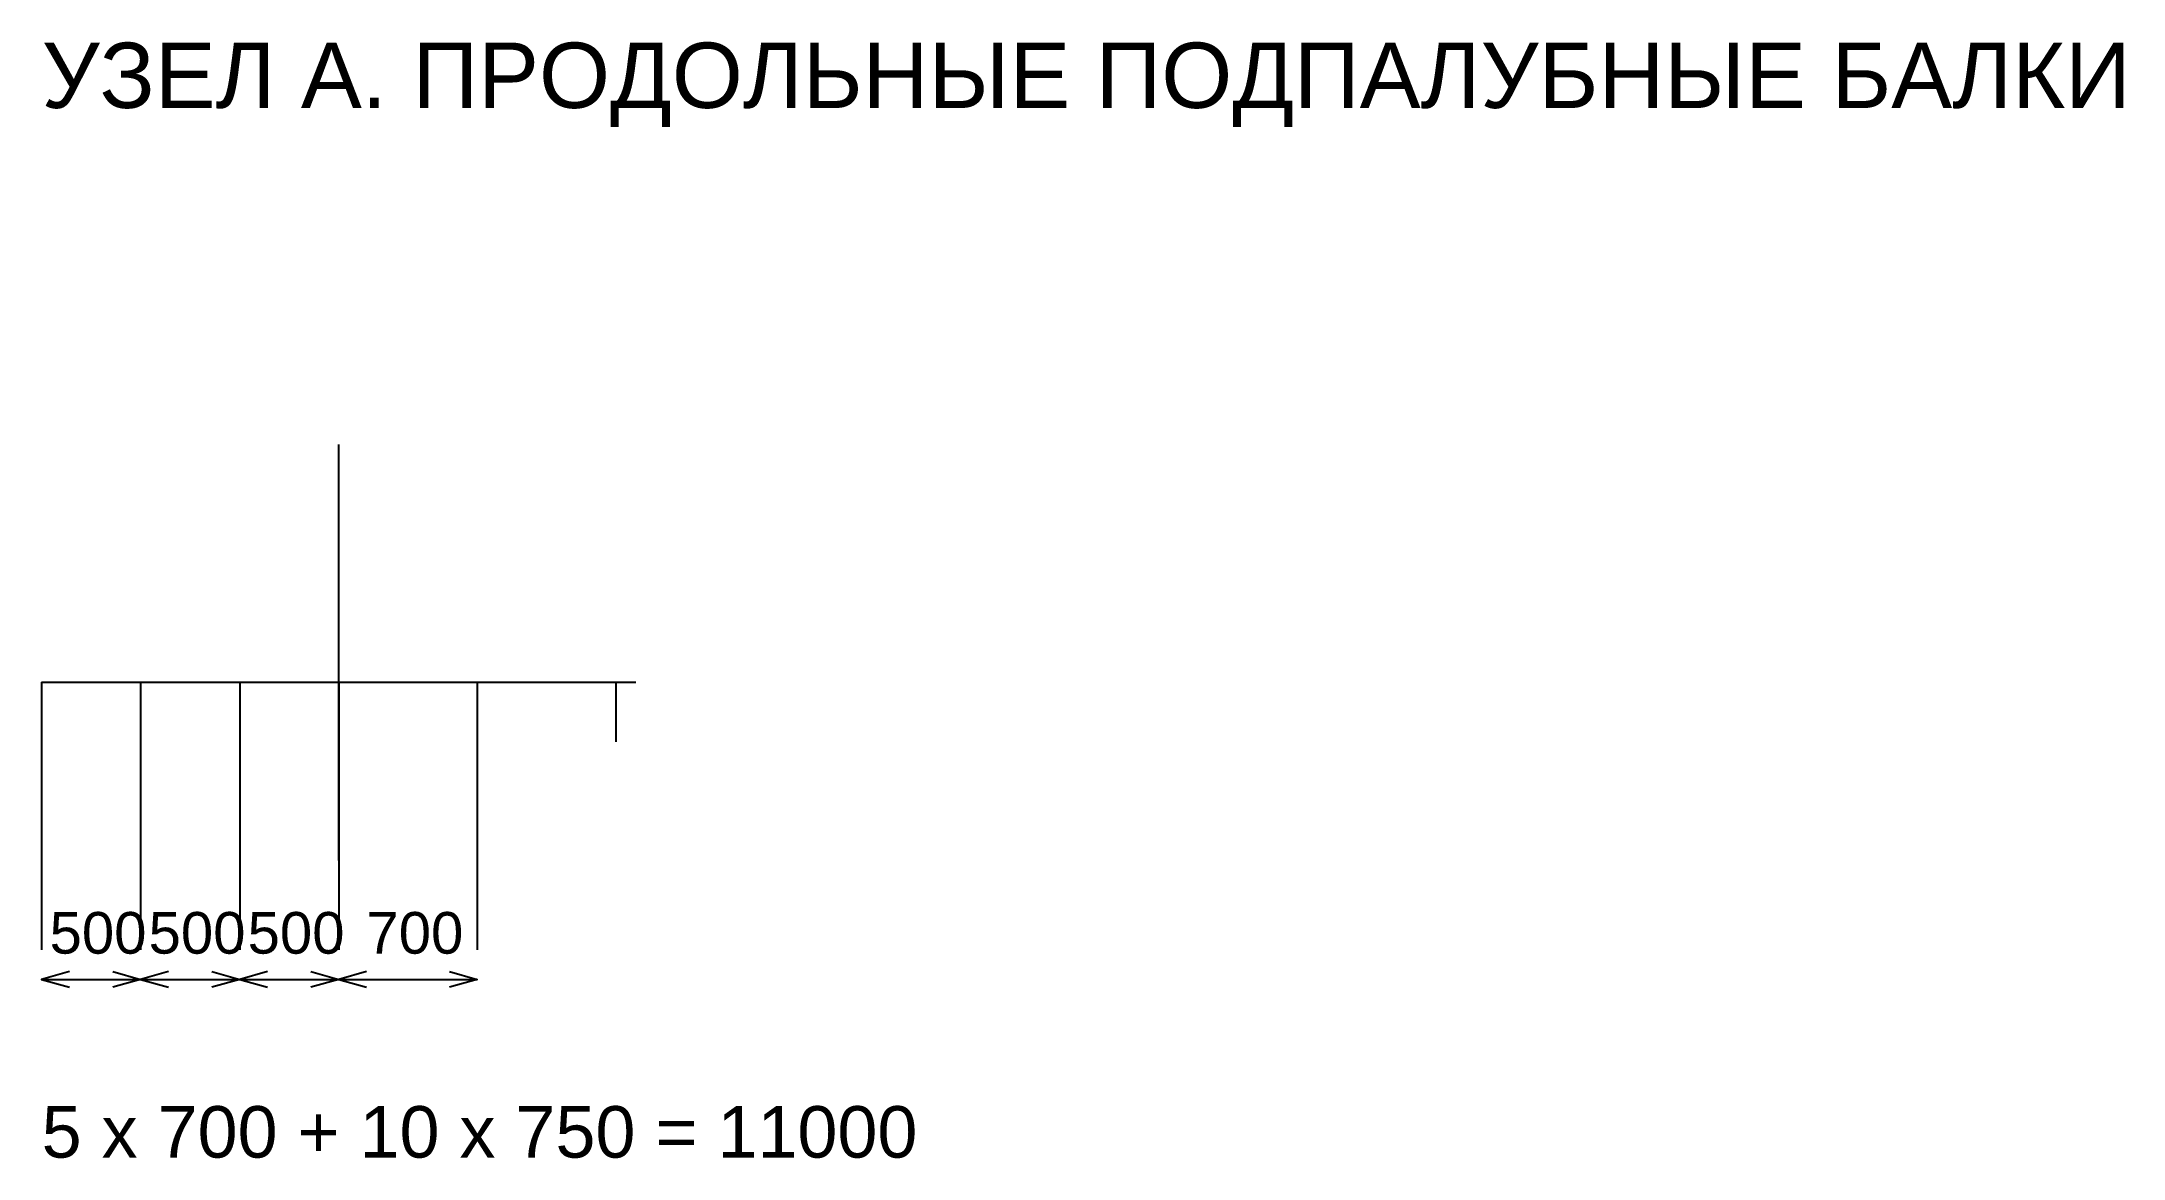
# Model space of a CAD drawing. Header units: millimetres. Extents: x -5500 to 145650, y -17240 to 192034.
# Drawn here: x 0 to 10512, y 73596 to 79235 of the extents above; entities that cross this region are included whole.
import ezdxf

# ---------------------------------------------------------------- set-up
doc = ezdxf.new("R2010")
doc.units = ezdxf.units.MM
for name, color, linetype in [('ARR_DETAIL_DIM', 2, 'Continuous'), ('ARR_DETAIL_HULL', 4, 'Continuous'), ('ARR_DETAIL_MEMBER', 4, 'Continuous'), ('ARR_DETAIL_TEXT', 7, 'Continuous')]:
    doc.layers.add(name, color=color, linetype=linetype)
doc.styles.add('RU', font='arial.ttf')

msp = doc.modelspace()

# ---------------------------------------------------------------- texts
at = {"layer": 'ARR_DETAIL_DIM', "style": 'RU'}
for s, p in [('500', (40, 74630)), ('500', (540, 74630)), ('500', (1040, 74630)), ('700', (1640, 74630))]:
    msp.add_text(s, height=210, dxfattribs=at).set_placement(p)
at = {"layer": 'ARR_DETAIL_TEXT', "style": 'RU'}
for s, height, p in [('УЗЕЛ А. ПРОДОЛЬНЫЕ ПОДПАЛУБНЫЕ БАЛКИ', 330, (0, 78900)), ('5 x 700 + 10 x 750 = 11000', 260, (0, 73600))]:
    msp.add_text(s, height=height, dxfattribs=at).set_placement(p)

# ---------------------------------------------------------------- linework, layer by layer
at = {"layer": 'ARR_DETAIL_DIM'}
for p, q in [((0, 76000), (0, 74650)), ((500, 76000), (500, 74650)), ((500, 76000), (500, 74650)), ((1000, 76000), (1000, 74650)), ((1000, 76000), (1000, 74650)), ((1500, 76000), (1500, 74650)), ((1500, 76000), (1500, 74650)), ((2200, 76000), (2200, 74650)), ((0, 74500), (500, 74500)), ((500, 74500), (1000, 74500)), ((1000, 74500), (1500, 74500)), ((1500, 74500), (2200, 74500))]:
    msp.add_line(p, q, dxfattribs=at)
for points in [[(140, 74540), (0, 74500), (140, 74460)], [(360, 74540), (500, 74500), (360, 74460)], [(640, 74540), (500, 74500), (640, 74460)], [(860, 74540), (1000, 74500), (860, 74460)], [(1140, 74540), (1000, 74500), (1140, 74460)], [(1360, 74540), (1500, 74500), (1360, 74460)], [(1640, 74540), (1500, 74500), (1640, 74460)], [(2060, 74540), (2200, 74500), (2060, 74460)]]:
    msp.add_lwpolyline(points, dxfattribs=at)
at = {"layer": 'ARR_DETAIL_HULL'}
for p, q in [((1500, 75100), (1500, 77200)), ((0, 76000), (3000, 76000))]:
    msp.add_line(p, q, dxfattribs=at)
at = {"layer": 'ARR_DETAIL_MEMBER'}
for p, q in [((500, 76000), (500, 75700)), ((1000, 76000), (1000, 75700)), ((2200, 76000), (2200, 75700)), ((2900, 76000), (2900, 75700))]:
    msp.add_line(p, q, dxfattribs=at)

msp.set_redraw_order([(e.dxf.handle, doc.entitydb.next_handle()) for e in msp.query("TEXT MTEXT ATTDEF DIMENSION ARC_DIMENSION")])  # texts and dimensions are drawn at this point

doc.saveas('drawing.dxf')
